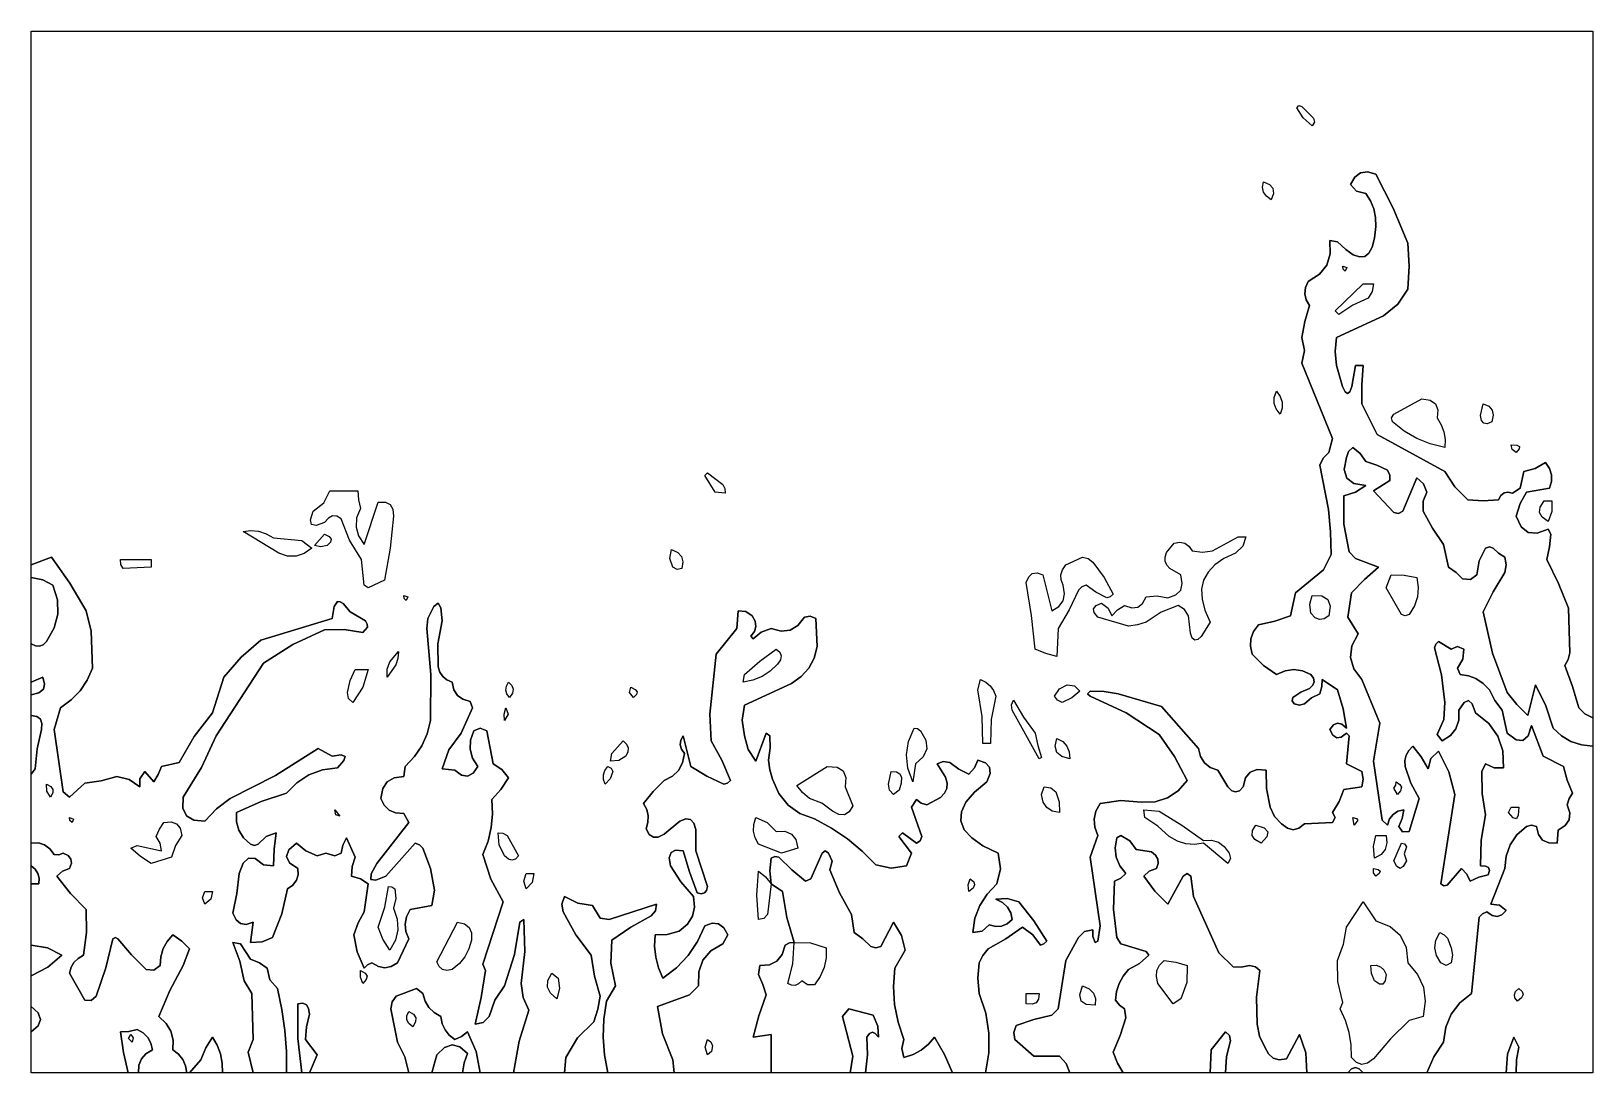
# Model space of a CAD drawing. Extents: x 0 to 162, y 0 to 108.
import ezdxf

# ---------------------------------------------------------------- set-up
doc = ezdxf.new("R2010")
doc.units = 0

msp = doc.modelspace()

# ---------------------------------------------------------------- linework, layer by layer
at = {"layer": 'Layer 1', "color": 7}
for points in [[(-0.132292, 108.082291), (161.792505, 108.082291), (161.792505, 36.909464), (160.985229, 37.318477), (160.337298, 37.967797), (159.689863, 40.174617), (158.882092, 42.333416), (159.238154, 42.955484), (159.411258, 43.656331), (159.278966, 48.286533), (158.243289, 50.845018), (157.030011, 53.313611), (157.321316, 54.635037), (157.426885, 55.95944), (157.162302, 56.488607), (156.032702, 56.052785), (155.104938, 56.128013), (154.379034, 56.714267), (153.855015, 57.811521), (154.250731, 59.132882), (154.913347, 60.32506), (157.294594, 60.721935), (157.501514, 61.431253), (157.504342, 62.108647), (157.303077, 62.754143), (156.897719, 63.367764), (155.830887, 62.768319), (154.648764, 62.441724), (154.251889, 60.721935), (153.45814, 60.192768), (153.000453, 60.3041), (152.605323, 60.230935), (152.2728, 59.973322), (152.002934, 59.531311), (150.415436, 59.398953), (148.827938, 59.531311), (147.499202, 60.861403), (146.446691, 62.441724), (139.435241, 66.278177), (137.847743, 69.453173), (137.831041, 71.437744), (137.980035, 73.421919), (137.186285, 73.421919), (136.825626, 71.244863), (136.611438, 70.7006), (136.374677, 70.519178), (136.115344, 70.7006), (135.83344, 71.244863), (135.201913, 73.421919), (135.069555, 74.877125), (135.201913, 76.332332), (140.096699, 78.581287), (141.562323, 79.782229), (142.610237, 81.359409), (142.742595, 83.740656), (142.610237, 86.121903), (141.094011, 89.755606), (139.30295, 93.265644), (138.438218, 93.494383), (137.708969, 93.394237), (137.115253, 92.965212), (136.657119, 92.207312), (137.306208, 91.513707), (138.244618, 91.281271), (138.737924, 90.500306), (139.078782, 89.666723), (139.26714, 88.780519), (139.30295, 87.841692), (139.165929, 86.635057), (138.926316, 85.716479), (138.584111, 85.085957), (138.139313, 84.743491), (137.591924, 84.689082), (136.941943, 84.92273), (136.18937, 85.444434), (135.334204, 86.254194), (134.540456, 86.386486), (134.566409, 85.016187), (134.200202, 83.853867), (133.441882, 82.899525), (132.2915, 82.153158), (132.016822, 81.512842), (131.947278, 80.880513), (132.082918, 80.256122), (132.423791, 79.639619), (131.939605, 78.013459), (131.630043, 76.332332), (131.894559, 75.009417), (131.630043, 73.686501), (134.805038, 65.881303), (134.408164, 64.426096), (133.822311, 63.84193), (133.482124, 63.103181), (134.376083, 58.503836), (134.599077, 56.181008), (134.672747, 53.842776), (133.878998, 52.255279), (130.968585, 49.874032), (130.439419, 47.492784), (128.813259, 46.950985), (127.132131, 46.566744), (126.614219, 45.856992), (126.331305, 45.113257), (126.28344, 44.33559), (126.470674, 43.52404), (127.64023, 42.353789), (128.984213, 41.407376), (129.891914, 41.790756), (130.789793, 41.91855), (131.677849, 41.790756), (132.556083, 41.407376), (132.81986, 41.033218), (132.88572, 40.665981), (132.753689, 40.305639), (132.423791, 39.952169), (131.517363, 39.562868), (130.704002, 39.026128), (130.614573, 38.67248), (130.836294, 38.364671), (131.36546, 38.232313), (131.894626, 38.364671), (132.620112, 38.992262), (133.482124, 39.423003), (133.702918, 40.182555), (133.746707, 40.878209), (135.334204, 39.819878), (135.913311, 37.848403), (136.260245, 35.851133), (135.761775, 36.245766), (135.30897, 36.355295), (134.901855, 36.17967), (134.540456, 35.718841), (134.853486, 35.107357), (135.244478, 34.837383), (135.713406, 34.908919), (136.260245, 35.321967), (136.524828, 35.057384), (136.260245, 32.14697), (137.847743, 31.353222), (137.980101, 30.559472), (137.847743, 29.765723), (135.995662, 29.501141), (135.494211, 28.260114), (134.805038, 27.119894), (135.069555, 26.590727), (134.805038, 26.061561), (131.894626, 25.92927), (131.315238, 25.469541), (130.725235, 25.316297), (130.124615, 25.469541), (129.513379, 25.92927), (128.795631, 26.702745), (128.322755, 27.649059), (127.969537, 29.583856), (127.925881, 31.485513), (126.98499, 31.555007), (126.274486, 31.291574), (125.794367, 30.695162), (125.544634, 29.765723), (125.147759, 29.368799), (124.750885, 29.236491), (124.35401, 29.368799), (123.957136, 29.765723), (122.898803, 31.485513), (122.113091, 31.779204), (121.520458, 32.251911), (121.120905, 32.903657), (120.914431, 33.734469), (117.077978, 38.100088), (112.580067, 39.423003), (111.122876, 39.631594), (109.669654, 39.687586), (109.405137, 39.423003), (109.669654, 39.15842), (113.395114, 37.428444), (116.813395, 35.189675), (118.419314, 32.904472), (119.723808, 30.427181), (118.795716, 29.351548), (117.692604, 28.618194), (116.414469, 28.227095), (114.961314, 28.178225), (112.843757, 28.348915), (110.727986, 28.045934), (110.279116, 27.243309), (110.085413, 26.424536), (110.14685, 25.589641), (110.463403, 24.738647), (109.669654, 22.489691), (110.727986, 15.34595), (110.463403, 13.758452), (110.198819, 13.62616), (109.943795, 14.263508), (109.934237, 14.949075), (109.093623, 14.771871), (108.47903, 14.155327), (107.156115, 11.774079), (106.362366, 6.747002), (105.700909, 6.085545), (103.817871, 5.656193), (101.996747, 5.027213), (101.750122, 4.320942), (101.864455, 3.572007), (103.848827, 1.852217), (106.494658, 1.852217), (107.189023, 1.089259), (107.55299, 0.132427), (98.821751, 0.132427), (99.17169, 2.194641), (99.178111, 4.249041), (98.840987, 6.295653), (98.160293, 8.334501), (98.027935, 9.921999), (98.160293, 11.509496), (98.548998, 12.287503), (99.086334, 12.964703), (100.929022, 14.017247), (102.658204, 15.213658), (103.717991, 14.41303), (104.510285, 13.361577), (104.885761, 13.486593), (105.171743, 13.758452), (103.83798, 15.887452), (102.26133, 17.859488), (101.065745, 18.180196), (99.880083, 18.124071), (100.574708, 17.779725), (101.092898, 17.312199), (101.434628, 16.721443), (101.599872, 16.007407), (101.068407, 15.550646), (100.494378, 15.310231), (99.877784, 15.286113), (99.218625, 15.478241), (98.489302, 14.799785), (97.498835, 14.684493), (97.732442, 16.143941), (98.22925, 17.468303), (98.989236, 18.657529), (100.012374, 19.711569), (100.380938, 21.282597), (100.144666, 22.886566), (98.561459, 23.655349), (97.388074, 24.469057), (96.624513, 25.327692), (96.270774, 26.231258), (96.326857, 27.179758), (96.792763, 28.173194), (97.668491, 29.21157), (98.954042, 30.294889), (99.288314, 31.140137), (99.245381, 31.796696), (98.825269, 32.26459), (98.028002, 32.543845), (97.673427, 31.741034), (97.101961, 31.088639), (96.059769, 31.601797), (95.117589, 32.279262), (94.437776, 32.404509), (93.794674, 32.14697), (94.690229, 30.762767), (94.847957, 30.152141), (94.812326, 29.595828), (94.583343, 29.093825), (94.161013, 28.646128), (92.736342, 27.913642), (92.163122, 28.09002), (91.67801, 28.442808), (91.148843, 27.649059), (92.207176, 24.606355), (92.052428, 24.187024), (91.67801, 23.944897), (90.222803, 25.00323), (89.825929, 24.606355), (91.148843, 22.886566), (90.619678, 21.56365), (89.022258, 21.344146), (87.444682, 21.695942), (86.028336, 23.100282), (84.497888, 24.362145), (82.85334, 25.481529), (81.09469, 26.458436), (79.584334, 27.008847), (78.353279, 27.87584), (77.401524, 29.05939), (76.72907, 30.559472), (76.444313, 31.533601), (76.332195, 32.543845), (76.479006, 33.802499), (76.464487, 35.057384), (76.067613, 35.321967), (75.009281, 32.411553), (74.2068, 33.623741), (73.818657, 35.057384), (73.585295, 36.668099), (73.818657, 38.232379), (78.713442, 40.481335), (79.723988, 41.194857), (80.501792, 42.07214), (81.046879, 43.113134), (81.359273, 44.317788), (81.226981, 47.228201), (80.653894, 47.470361), (80.036358, 47.360493), (79.366727, 46.502351), (78.57027, 46.017867), (77.646962, 45.907039), (76.596778, 46.169869), (75.574, 45.791317), (74.744698, 45.111537), (74.480114, 45.37612), (74.85347, 45.879862), (74.999987, 46.40052), (74.919641, 46.938144), (74.612406, 47.492784), (73.961995, 47.953523), (73.1572, 48.021951), (73.024908, 46.169869), (70.908244, 43.52404), (70.246786, 37.306339), (70.379078, 34.528217), (71.485167, 32.532567), (72.36345, 30.427181), (72.077469, 30.155322), (71.701993, 30.030306), (69.915826, 30.856831), (68.262414, 31.882387), (67.468665, 35.057384), (67.216311, 34.594723), (67.154208, 34.131839), (67.282407, 33.668707), (67.600957, 33.205303), (67.411354, 32.245412), (66.995359, 31.462428), (66.352997, 30.856351), (65.484293, 30.427181), (64.349661, 29.293311), (63.367629, 28.045934), (63.687613, 27.406528), (63.838355, 26.752388), (63.819879, 26.083563), (63.632212, 25.400104), (63.96022, 24.816839), (64.378269, 24.534256), (64.88631, 24.552306), (65.484293, 24.870938), (67.128353, 26.211981), (67.746059, 26.439747), (68.227555, 26.372347), (68.572849, 26.009784), (68.781948, 25.352062), (68.79158, 23.151149), (69.982203, 19.446986), (69.87931, 19.021384), (69.66864, 18.76929), (69.350168, 18.69068), (68.923872, 18.785529), (68.117191, 20.941153), (67.468665, 23.151149), (66.689456, 23.196591), (66.209217, 22.947155), (66.027973, 22.402842), (66.14575, 21.56365), (67.239735, 19.905112), (68.526997, 18.388655), (68.639618, 17.306824), (68.434591, 16.350902), (67.911966, 15.520889), (67.071791, 14.816784), (65.82028, 14.474877), (64.558252, 14.41991), (64.508891, 13.247149), (64.624728, 12.106561), (64.905765, 10.998169), (65.352001, 9.921999), (66.777376, 11.015987), (67.980104, 12.284625), (68.960186, 13.727938), (69.717621, 15.34595), (70.491675, 15.621583), (71.146567, 15.559105), (71.682298, 15.158538), (72.098867, 14.41991), (71.569702, 13.493869), (70.34598, 12.765604), (69.519183, 11.795246), (69.089261, 10.582795), (69.056163, 9.128249), (68.130122, 8.202209), (64.822835, 7.011585), (65.329644, 4.166392), (66.410333, 1.455343), (66.542625, 0.132427), (59.663467, 0.132427), (59.325718, 1.981507), (59.19112, 3.832621), (59.259622, 5.685719), (59.531175, 7.540751), (60.457216, 9.128249), (59.980966, 11.484097), (60.060341, 13.890743), (62.061151, 15.222224), (64.161378, 16.404282), (64.598601, 16.922203), (64.690544, 17.594905), (59.795758, 16.007407), (58.869718, 16.139699), (58.075969, 17.462614), (56.553393, 17.716283), (55.165556, 18.388655), (54.906033, 17.610582), (55.033264, 16.801157), (56.338849, 14.440778), (57.943677, 12.303246), (58.282178, 10.155725), (58.869718, 8.069918), (58.626797, 6.721999), (58.20826, 5.424087), (56.520386, 3.738396), (55.297847, 1.719926), (55.165556, 0.132427), (49.873896, 0.132427), (50.46762, 3.420698), (51.461393, 6.614711), (50.867272, 7.938684), (50.667645, 9.392832), (51.048082, 12.696846), (50.932228, 16.007407), (50.535353, 15.742824), (49.968219, 12.377494), (48.947855, 9.128249), (47.944953, 7.651479), (47.360357, 5.953254), (46.745764, 5.336709), (45.905151, 5.159504), (46.51518, 7.917584), (46.963483, 10.715747), (46.6989, 11.377205), (48.815564, 17.859488), (47.523671, 20.18137), (46.6989, 22.754274), (47.24048, 24.137328), (47.575364, 25.546451), (47.703525, 26.98162), (47.62494, 28.442808), (48.568476, 29.508053), (49.344729, 30.691764), (48.684132, 31.553412), (47.757232, 32.14697), (47.095774, 35.58655), (46.434317, 35.851066), (45.772859, 35.58655), (45.435268, 34.604785), (45.388883, 33.660154), (45.633705, 32.75268), (46.169733, 31.882387), (45.678452, 31.173123), (45.117818, 30.870556), (44.487829, 30.974686), (43.788487, 31.485513), (42.465572, 31.617805), (43.187089, 33.58865), (44.449944, 35.321967), (45.640568, 37.967797), (45.375985, 38.629254), (44.630662, 38.838109), (44.073509, 39.238456), (43.704572, 39.830295), (43.523904, 40.613626), (42.977961, 40.845302), (42.553413, 41.18711), (42.250308, 41.639051), (42.068697, 42.201125), (42.043892, 44.599239), (42.465572, 46.963619), (42.341743, 48.312153), (42.057948, 48.805745), (41.614164, 48.444419), (41.010365, 47.228201), (40.878073, 46.169869), (41.300943, 41.415511), (41.274948, 36.644881), (40.922482, 35.278046), (40.363989, 34.028685), (39.599517, 32.896799), (38.629118, 31.882387), (38.496827, 30.824056), (37.505484, 30.709702), (36.778161, 30.296775), (36.31486, 29.585249), (36.11558, 28.5751), (36.46592, 27.851697), (36.979575, 27.34598), (37.656544, 27.057948), (38.496827, 26.987602), (39.025993, 26.061561), (35.718705, 21.828233), (35.134254, 20.756614), (35.093793, 20.178955), (35.597299, 20.095207), (36.644745, 20.505319), (39.68745, 23.944897), (40.136117, 23.761178), (40.481199, 23.415731), (41.279512, 21.285706), (41.671823, 19.050112), (41.40724, 17.462614), (39.158284, 17.065739), (38.78597, 16.300958), (38.639801, 15.53893), (38.7198, 14.779631), (39.025993, 14.023035), (37.835369, 11.509496), (37.192577, 11.145612), (36.537358, 11.024317), (35.869687, 11.145612), (35.189539, 11.509496), (34.740872, 11.325777), (34.39579, 10.98033), (33.676819, 12.672339), (33.337458, 14.41991), (33.752622, 15.667088), (34.39579, 16.801157), (34.792665, 19.711569), (33.999048, 20.217584), (33.072875, 20.505319), (33.141534, 21.510006), (33.469749, 22.489691), (32.543709, 24.474063), (32.180602, 23.722979), (32.014543, 22.886566), (31.353086, 22.621983), (30.427045, 22.886499), (29.501005, 22.621983), (28.341966, 23.119134), (27.384341, 23.944897), (26.586643, 23.228436), (26.34279, 22.54866), (26.652784, 21.905545), (27.516632, 21.299067), (27.534735, 20.649028), (27.364398, 20.079604), (27.005594, 19.590746), (26.4583, 19.182403), (25.839335, 16.619553), (24.870802, 14.155327), (23.799664, 13.689826), (22.621847, 13.62616), (22.88643, 15.742824), (22.169154, 15.513625), (21.577283, 15.591582), (21.110819, 15.97667), (20.769766, 16.668865), (21.201509, 18.70202), (21.431223, 20.769902), (21.832949, 21.86062), (22.385782, 22.3785), (23.089721, 22.323591), (23.944762, 21.695942), (25.003094, 21.56365), (25.043796, 23.292965), (25.267677, 25.00323), (24.221472, 24.622627), (23.415596, 23.812606), (23.018721, 23.680248), (22.621847, 23.812606), (21.894937, 24.498699), (21.410096, 25.278627), (21.167329, 26.152367), (21.16664, 27.119894), (23.708403, 28.231341), (26.326009, 29.104266), (27.421688, 30.1989), (28.668825, 31.004733), (30.067468, 31.52179), (31.617669, 31.750096), (32.281879, 32.483074), (32.415122, 32.925837), (32.017346, 33.078385), (31.088503, 32.94072), (29.633296, 33.734469), (25.207739, 30.925986), (20.505183, 28.5751), (19.091056, 27.473575), (17.859352, 26.193853), (16.721156, 26.30676), (15.966933, 26.763335), (15.59668, 27.563554), (15.610397, 28.707391), (17.531948, 31.755586), (19.049976, 35.057384), (23.944762, 42.597999), (26.999296, 44.522477), (30.294754, 46.037578), (32.306312, 46.078026), (34.263499, 45.772995), (34.731546, 46.307585), (34.713777, 46.620421), (34.528081, 46.963619), (32.940584, 47.889659), (32.198275, 48.778207), (31.896951, 48.959011), (31.642176, 48.964164), (31.27226, 48.447503), (31.088503, 47.228201), (23.680179, 44.979246), (21.629664, 43.193278), (19.843725, 41.142792), (18.653102, 37.438631), (16.761257, 34.979001), (15.213522, 32.279262), (13.361442, 31.882387), (13.039418, 31.046768), (12.567692, 30.294889), (11.641652, 31.353222), (11.124111, 30.595985), (11.112486, 29.765723), (10.039179, 30.531923), (8.731239, 30.824056), (7.10622, 30.372578), (5.423952, 30.162598), (3.836454, 28.707391), (3.174996, 29.236558), (2.248956, 35.718841), (2.910413, 37.967797), (4.022351, 38.780145), (4.944213, 39.73445), (5.675997, 40.830688), (6.217701, 42.068833), (6.085409, 45.905287), (5.556243, 48.021951), (3.86139, 50.888575), (1.984373, 53.578193), (-0.132292, 52.784444), (-0.132292, 108.082291), (-0.132292, 108.082291)], [(131.100876, 100.144801), (131.311881, 100.381276), (131.630043, 100.277093), (132.820666, 99.08647), (132.936289, 98.662806), (132.688375, 98.292721), (131.751949, 99.114284), (131.100876, 100.144801), (131.100876, 100.144801)], [(161.792505, 36.909464), (161.792505, 33.999051), (160.611063, 34.118515), (159.533726, 34.467), (158.56052, 35.044531), (157.691468, 35.851133), (156.916934, 38.177677), (155.839387, 40.349043), (155.045638, 37.174048), (153.913587, 38.305735), (152.928974, 39.555295), (151.391317, 43.638935), (150.415436, 47.889659), (151.456966, 49.988497), (152.664391, 51.990696), (152.796749, 52.784444), (152.664391, 53.578193), (152.015303, 53.96928), (151.473768, 54.504234), (151.076893, 54.636592), (150.680019, 54.504234), (149.997924, 53.199509), (149.753978, 51.726112), (149.0993, 51.264746), (148.298772, 51.329238), (147.628814, 51.999559), (146.843565, 52.519861), (146.314399, 54.901108), (145.171136, 56.572479), (144.197735, 58.340688), (144.189202, 59.366608), (144.59461, 60.32506), (144.234016, 61.179961), (143.536278, 61.780267), (142.081071, 58.340688), (141.641367, 58.105771), (141.155031, 58.208396), (139.038366, 60.457352), (140.758156, 61.515684), (140.754551, 62.059633), (140.493573, 62.574016), (139.410668, 63.11016), (138.244618, 63.500056), (137.687439, 64.321818), (136.921703, 64.955263), (136.46447, 64.515889), (136.260245, 63.896931), (136.022468, 62.650153), (136.273937, 61.749476), (137.014654, 61.194922), (138.244618, 60.986517), (137.180365, 60.324002), (135.995662, 59.928185), (135.975587, 56.993563), (136.524828, 54.10736), (137.186285, 53.445902), (139.567532, 52.519861), (138.113186, 51.263919), (136.789411, 49.874032), (136.392537, 47.360493), (137.450869, 45.640704), (136.815919, 44.373731), (136.670415, 43.157658), (137.014356, 41.992484), (137.847743, 40.878209), (139.699824, 36.380298), (139.038366, 32.411553), (139.964407, 26.326144), (140.493573, 25.796978), (140.718646, 26.436145), (141.080319, 26.913783), (141.578566, 27.229894), (142.213363, 27.384477), (142.036588, 26.500769), (141.684197, 25.664687), (142.059772, 25.098281), (142.742529, 25.135521), (143.80086, 28.5751), (142.924529, 30.139149), (142.345654, 31.882387), (142.31564, 32.486029), (142.437927, 33.040037), (142.712515, 33.544386), (143.139403, 33.999051), (144.010939, 32.862403), (144.726901, 31.617805), (145.00296, 32.687811), (145.785233, 33.469886), (146.855074, 31.312112), (147.505022, 28.971975), (146.049816, 19.711569), (146.357625, 19.489849), (146.711274, 19.579278), (148.16648, 21.299067), (148.718301, 20.707063), (149.092521, 19.976152), (149.985521, 20.397865), (150.944602, 20.63761), (151.072693, 21.091047), (150.983098, 21.3965), (150.675818, 21.554018), (150.150853, 21.56365), (150.223944, 24.23627), (150.680019, 26.855311), (150.318267, 29.09355), (150.283144, 31.353222), (150.680019, 32.14697), (151.566074, 31.726879), (152.5321, 31.750096), (152.453919, 33.494058), (151.942774, 35.023484), (150.998688, 36.33835), (149.621687, 37.438631), (149.302107, 38.369107), (148.908933, 38.723346), (148.442188, 38.501374), (147.901897, 37.703214), (147.89534, 36.664047), (147.606556, 35.788492), (147.035495, 35.076549), (146.182108, 34.528217), (145.652941, 35.189675), (146.339931, 36.763646), (146.446691, 38.496962), (146.123304, 41.378338), (145.388359, 44.185497), (145.513374, 44.560973), (145.785233, 44.846955), (147.108148, 44.053205), (147.769606, 44.317722), (148.431063, 44.053205), (148.30532, 43.004663), (147.769606, 42.068833), (148.034188, 41.407376), (148.891243, 41.284344), (149.684029, 40.978751), (150.412571, 40.490595), (151.076893, 39.819878), (151.653618, 38.712829), (152.399808, 37.703214), (152.928974, 35.321967), (153.834241, 34.646784), (154.554936, 34.554014), (155.091035, 35.043658), (155.442513, 36.115715), (156.633136, 32.94072), (158.7498, 31.882387), (159.134735, 30.462966), (159.675841, 29.104266), (159.330593, 28.546062), (159.146675, 27.913642), (159.40523, 27.067254), (159.337108, 26.344169), (158.942259, 25.744364), (158.220634, 25.267813), (158.088343, 23.944897), (157.226521, 23.963212), (156.586503, 24.255915), (156.168239, 24.823057), (155.971678, 25.664687), (155.442513, 25.797045), (154.913347, 25.664687), (153.932517, 24.777772), (153.230764, 23.75453), (152.808064, 22.594962), (152.664391, 21.299067), (151.209185, 17.594905), (152.106518, 17.503393), (152.796683, 16.933448), (152.348512, 16.496729), (151.868393, 16.32914), (151.356326, 16.430633), (150.81231, 16.801157), (150.363643, 16.617437), (150.018561, 16.271991), (149.224812, 8.334501), (147.99902, 7.371728), (147.105337, 6.212975), (146.543788, 4.858215), (146.314399, 3.307423), (145.323536, 1.788386), (144.59461, 0.132427), (137.980035, 0.132427), (137.58316, 0.529352), (137.186285, 0.66166), (136.789411, 0.529352), (136.392537, 0.132427), (132.159209, 0.132427), (132.035979, 2.184467), (131.36546, 4.101173), (130.042545, 1.587634), (129.279301, 1.488663), (128.650077, 1.65411), (128.154848, 2.083975), (127.793589, 2.778257), (127.247887, 3.918478), (126.99984, 5.159504), (126.922681, 7.965606), (127.264423, 10.715747), (126.810167, 11.124694), (126.206091, 11.244913), (125.348776, 11.062583), (124.486302, 11.112622), (123.031095, 12.567829), (120.385265, 18.388655), (120.120682, 20.505319), (119.723808, 20.769835), (119.326933, 20.505319), (117.739435, 17.594905), (116.377196, 18.957243), (115.225897, 20.505319), (115.808277, 21.010738), (116.548811, 21.299067), (116.730076, 21.812569), (116.702336, 22.270385), (116.465542, 22.672489), (116.019646, 23.018857), (114.432147, 23.28344), (113.788219, 24.174456), (112.84465, 24.738647), (112.447775, 24.474063), (112.281977, 23.430387), (112.381067, 22.465118), (112.745022, 21.578281), (113.373816, 20.769902), (112.846965, 20.28373), (112.183192, 19.976152), (112.101072, 17.056115), (112.447775, 14.155327), (112.84465, 13.493869), (115.49048, 12.70012), (115.755063, 12.303246), (114.783249, 11.466006), (113.638399, 10.848039), (113.08005, 10.152368), (112.673431, 9.391311), (112.418568, 8.56487), (112.315483, 7.673043), (112.712325, 7.143844), (113.241524, 6.747002), (113.373816, 5.820962), (112.798182, 4.007444), (112.050901, 2.249091), (112.497616, 1.143333), (113.109233, 0.132427), (107.55299, 0.132427), (107.189023, 1.089259), (106.494658, 1.852217), (103.848827, 1.852217), (101.864455, 3.572007), (101.750122, 4.320942), (101.996747, 5.027213), (103.817871, 5.656193), (105.700909, 6.085545), (106.362366, 6.747002), (107.156115, 11.774079), (108.47903, 14.155327), (109.093623, 14.771871), (109.934237, 14.949075), (109.943795, 14.263508), (110.198819, 13.62616), (110.463403, 13.758452), (110.727986, 15.34595), (109.669654, 22.489691), (110.463403, 24.738647), (110.14685, 25.589641), (110.085413, 26.424536), (110.279116, 27.243309), (110.727986, 28.045934), (112.843757, 28.348915), (114.961314, 28.178225), (116.414469, 28.227095), (117.692604, 28.618194), (118.795716, 29.351548), (119.723808, 30.427181), (118.419314, 32.904472), (116.813395, 35.189675), (113.395114, 37.428444), (109.669654, 39.15842), (109.405137, 39.423003), (109.669654, 39.687586), (111.122876, 39.631594), (112.580067, 39.423003), (117.077978, 38.100088), (120.914431, 33.734469), (121.120905, 32.903657), (121.520458, 32.251911), (122.113091, 31.779204), (122.898803, 31.485513), (123.957136, 29.765723), (124.35401, 29.368799), (124.750885, 29.236491), (125.147759, 29.368799), (125.544634, 29.765723), (125.794367, 30.695162), (126.274486, 31.291574), (126.98499, 31.555007), (127.925881, 31.485513), (127.969537, 29.583856), (128.322755, 27.649059), (128.795631, 26.702745), (129.513379, 25.92927), (130.124615, 25.469541), (130.725235, 25.316297), (131.315238, 25.469541), (131.894626, 25.92927), (134.805038, 26.061561), (135.069555, 26.590727), (134.805038, 27.119894), (135.494211, 28.260114), (135.995662, 29.501141), (137.847743, 29.765723), (137.980101, 30.559472), (137.847743, 31.353222), (136.260245, 32.14697), (136.524828, 35.057384), (136.260245, 35.321967), (135.713406, 34.908919), (135.244478, 34.837383), (134.853486, 35.107357), (134.540456, 35.718841), (134.901855, 36.17967), (135.30897, 36.355295), (135.761775, 36.245766), (136.260245, 35.851133), (135.913311, 37.848403), (135.334204, 39.819878), (133.746707, 40.878209), (133.702918, 40.182555), (133.482124, 39.423003), (132.620112, 38.992262), (131.894626, 38.364671), (131.36546, 38.232313), (130.836294, 38.364671), (130.614573, 38.67248), (130.704002, 39.026128), (131.517363, 39.562868), (132.423791, 39.952169), (132.753689, 40.305639), (132.88572, 40.665981), (132.81986, 41.033218), (132.556083, 41.407376), (131.677849, 41.790756), (130.789793, 41.91855), (129.891914, 41.790756), (128.984213, 41.407376), (127.64023, 42.353789), (126.470674, 43.52404), (126.28344, 44.33559), (126.331305, 45.113257), (126.614219, 45.856992), (127.132131, 46.566744), (128.813259, 46.950985), (130.439419, 47.492784), (130.968585, 49.874032), (133.878998, 52.255279), (134.672747, 53.842776), (134.599077, 56.181008), (134.376083, 58.503836), (133.482124, 63.103181), (133.822311, 63.84193), (134.408164, 64.426096), (134.805038, 65.881303), (131.630043, 73.686501), (131.894559, 75.009417), (131.630043, 76.332332), (131.939605, 78.013459), (132.423791, 79.639619), (132.082918, 80.256122), (131.947278, 80.880513), (132.016822, 81.512842), (132.2915, 82.153158), (133.441882, 82.899525), (134.200202, 83.853867), (134.566409, 85.016187), (134.540456, 86.386486), (135.334204, 86.254194), (136.18937, 85.444434), (136.941943, 84.92273), (137.591924, 84.689082), (138.139313, 84.743491), (138.584111, 85.085957), (138.926316, 85.716479), (139.165929, 86.635057), (139.30295, 87.841692), (139.26714, 88.780519), (139.078782, 89.666723), (138.737924, 90.500306), (138.244618, 91.281271), (137.306208, 91.513707), (136.657119, 92.207312), (137.115253, 92.965212), (137.708969, 93.394237), (138.438218, 93.494383), (139.30295, 93.265644), (141.094011, 89.755606), (142.610237, 86.121903), (142.742595, 83.740656), (142.610237, 81.359409), (141.562323, 79.782229), (140.096699, 78.581287), (135.201913, 76.332332), (135.069555, 74.877125), (135.201913, 73.421919), (135.83344, 71.244863), (136.115344, 70.7006), (136.374677, 70.519178), (136.611438, 70.7006), (136.825626, 71.244863), (137.186285, 73.421919), (137.980035, 73.421919), (137.831041, 71.437744), (137.847743, 69.453173), (139.435241, 66.278177), (146.446691, 62.441724), (147.499202, 60.861403), (148.827938, 59.531311), (150.415436, 59.398953), (152.002934, 59.531311), (152.2728, 59.973322), (152.605323, 60.230935), (153.000453, 60.3041), (153.45814, 60.192768), (154.251889, 60.721935), (154.648764, 62.441724), (155.830887, 62.768319), (156.897719, 63.367764), (157.303077, 62.754143), (157.504342, 62.108647), (157.501514, 61.431253), (157.294594, 60.721935), (154.913347, 60.32506), (154.250731, 59.132882), (153.855015, 57.811521), (154.379034, 56.714267), (155.104938, 56.128013), (156.032702, 56.052785), (157.162302, 56.488607), (157.426885, 55.95944), (157.321316, 54.635037), (157.030011, 53.313611), (158.243289, 50.845018), (159.278966, 48.286533), (159.411258, 43.656331), (159.238154, 42.955484), (158.882092, 42.333416), (159.689863, 40.174617), (160.337298, 37.967797), (160.985229, 37.318477), (161.792505, 36.909464), (161.792505, 36.909464)], [(127.661298, 92.471895), (128.278983, 92.202327), (128.61717, 91.803793), (128.675858, 91.276289), (128.455047, 90.619814), (127.957465, 90.983504), (127.659313, 91.413417), (127.560591, 91.909549), (127.661298, 92.471895), (127.661298, 92.471895)], [(135.863371, 83.740656), (136.294012, 83.580689), (136.127954, 83.211489), (135.903488, 83.43445), (135.863371, 83.740656), (135.863371, 83.740656)], [(137.980035, 81.888575), (139.038366, 81.888575), (138.911598, 81.11156), (138.509201, 80.433368), (136.914129, 79.703847), (135.466496, 78.713578), (135.069622, 79.110453), (137.980035, 81.888575), (137.980035, 81.888575)], [(128.984213, 70.776089), (129.387338, 70.21724), (129.587859, 69.634082), (129.585775, 69.026616), (129.381087, 68.394841), (128.960549, 68.933301), (128.754224, 69.509662), (128.762112, 70.123924), (128.984213, 70.776089), (128.984213, 70.776089)], [(144.065444, 69.982339), (144.943628, 69.849833), (145.500939, 69.474935), (145.737377, 68.857647), (145.652941, 67.997967), (146.076555, 67.30254), (146.350052, 66.563629), (146.47343, 65.781212), (146.446691, 64.955263), (144.947853, 65.316026), (143.544215, 65.877235), (142.235827, 66.638916), (141.022739, 67.601092), (140.907116, 68.024756), (141.155031, 68.394841), (144.065444, 69.982339), (144.065444, 69.982339)], [(150.415436, 69.453173), (151.015506, 69.206127), (151.369886, 68.815065), (151.478551, 68.280037), (151.341476, 67.601092), (150.850344, 67.401618), (150.488196, 67.445352), (150.255032, 67.732322), (150.150853, 68.26255), (150.415436, 69.453173), (150.415436, 69.453173)], [(161.792505, 33.999051), (161.792505, 0.132427), (153.855015, 0.132427), (153.871419, 1.470325), (154.119597, 2.778257), (153.590431, 3.83659), (152.941939, 2.050588), (152.796683, 0.132427), (144.59461, 0.132427), (145.323536, 1.788386), (146.314399, 3.307423), (146.543788, 4.858215), (147.105337, 6.212975), (147.99902, 7.371728), (149.224812, 8.334501), (150.018561, 16.271991), (150.363643, 16.617437), (150.81231, 16.801157), (151.356326, 16.430633), (151.868393, 16.32914), (152.348512, 16.496729), (152.796683, 16.933448), (152.106518, 17.503393), (151.209185, 17.594905), (152.664391, 21.299067), (152.808064, 22.594962), (153.230764, 23.75453), (153.932517, 24.777772), (154.913347, 25.664687), (155.442513, 25.797045), (155.971678, 25.664687), (156.168239, 24.823057), (156.586503, 24.255915), (157.226521, 23.963212), (158.088343, 23.944897), (158.220634, 25.267813), (158.942259, 25.744364), (159.337108, 26.344169), (159.40523, 27.067254), (159.146675, 27.913642), (159.330593, 28.546062), (159.675841, 29.104266), (159.134735, 30.462966), (158.7498, 31.882387), (156.633136, 32.94072), (155.442513, 36.115715), (155.091035, 35.043658), (154.554936, 34.554014), (153.834241, 34.646784), (152.928974, 35.321967), (152.399808, 37.703214), (151.653618, 38.712829), (151.076893, 39.819878), (150.412571, 40.490595), (149.684029, 40.978751), (148.891243, 41.284344), (148.034188, 41.407376), (147.769606, 42.068833), (148.30532, 43.004663), (148.431063, 44.053205), (147.769606, 44.317722), (147.108148, 44.053205), (145.785233, 44.846955), (145.513374, 44.560973), (145.388359, 44.185497), (146.123304, 41.378338), (146.446691, 38.496962), (146.339931, 36.763646), (145.652941, 35.189675), (146.182108, 34.528217), (147.035495, 35.076549), (147.606556, 35.788492), (147.89534, 36.664047), (147.901897, 37.703214), (148.442188, 38.501374), (148.908933, 38.723346), (149.302107, 38.369107), (149.621687, 37.438631), (150.998688, 36.33835), (151.942774, 35.023484), (152.453919, 33.494058), (152.5321, 31.750096), (151.566074, 31.726879), (150.680019, 32.14697), (150.283144, 31.353222), (150.318267, 29.09355), (150.680019, 26.855311), (150.223944, 24.23627), (150.150853, 21.56365), (150.675818, 21.554018), (150.983098, 21.3965), (151.072693, 21.091047), (150.944602, 20.63761), (149.985521, 20.397865), (149.092521, 19.976152), (148.718301, 20.707063), (148.16648, 21.299067), (146.711274, 19.579278), (146.357625, 19.489849), (146.049816, 19.711569), (147.505022, 28.971975), (146.855074, 31.312112), (145.785233, 33.469886), (145.00296, 32.687811), (144.726901, 31.617805), (144.010939, 32.862403), (143.139403, 33.999051), (142.712515, 33.544386), (142.437927, 33.040037), (142.31564, 32.486029), (142.345654, 31.882387), (142.924529, 30.139149), (143.80086, 28.5751), (142.742529, 25.135521), (142.059772, 25.098281), (141.684197, 25.664687), (142.036588, 26.500769), (142.213363, 27.384477), (141.578566, 27.229894), (141.080319, 26.913783), (140.718646, 26.436145), (140.493573, 25.796978), (139.964407, 26.326144), (139.038366, 32.411553), (139.699824, 36.380298), (137.847743, 40.878209), (137.014356, 41.992484), (136.670415, 43.157658), (136.815919, 44.373731), (137.450869, 45.640704), (136.392537, 47.360493), (136.789411, 49.874032), (138.113186, 51.263919), (139.567532, 52.519861), (137.186285, 53.445902), (136.524828, 54.10736), (135.975587, 56.993563), (135.995662, 59.928185), (137.180365, 60.324002), (138.244618, 60.986517), (137.014654, 61.194922), (136.273937, 61.749476), (136.022468, 62.650153), (136.260245, 63.896931), (136.46447, 64.515889), (136.921703, 64.955263), (137.687439, 64.321818), (138.244618, 63.500056), (139.410668, 63.11016), (140.493573, 62.574016), (140.754551, 62.059633), (140.758156, 61.515684), (139.038366, 60.457352), (141.155031, 58.208396), (141.641367, 58.105771), (142.081071, 58.340688), (143.536278, 61.780267), (144.234016, 61.179961), (144.59461, 60.32506), (144.189202, 59.366608), (144.197735, 58.340688), (145.171136, 56.572479), (146.314399, 54.901108), (146.843565, 52.519861), (147.628814, 51.999559), (148.298772, 51.329238), (149.0993, 51.264746), (149.753978, 51.726112), (149.997924, 53.199509), (150.680019, 54.504234), (151.076893, 54.636592), (151.473768, 54.504234), (152.015303, 53.96928), (152.664391, 53.578193), (152.796749, 52.784444), (152.664391, 51.990696), (151.456966, 49.988497), (150.415436, 47.889659), (151.391317, 43.638935), (152.928974, 39.555295), (153.913587, 38.305735), (155.045638, 37.174048), (155.839387, 40.349043), (156.916934, 38.177677), (157.691468, 35.851133), (158.56052, 35.044531), (159.533726, 34.467), (160.611063, 34.118515), (161.792505, 33.999051), (161.792505, 33.999051)], [(153.325849, 65.219845), (153.903793, 65.181249), (154.184652, 65.036093), (154.168401, 64.784375), (153.855015, 64.426096), (153.441207, 64.724745), (153.325849, 65.219845), (153.325849, 65.219845)], [(69.717621, 62.044849), (69.982203, 62.309432), (71.569702, 61.118809), (71.801906, 60.686646), (71.834285, 60.192768), (70.775953, 60.32506), (69.717621, 62.044849), (69.717621, 62.044849)], [(30.82392, 60.457352), (33.734333, 60.457352), (33.789233, 59.521191), (33.998916, 58.605271), (33.613402, 57.631878), (33.551043, 56.690086), (33.811839, 55.779847), (34.39579, 54.901108), (35.850997, 59.266728), (36.587496, 59.278295), (37.097579, 59.039583), (37.381245, 58.550642), (37.438495, 57.811521), (37.075784, 54.494014), (36.512454, 51.196947), (34.792665, 50.403197), (34.39579, 50.66778), (34.131207, 53.313611), (32.863623, 55.319547), (32.014543, 57.546939), (31.561168, 57.819194), (31.123394, 57.843801), (30.701248, 57.620757), (30.294754, 57.150064), (29.409823, 56.844371), (28.916408, 56.940911), (28.814511, 57.439683), (29.10413, 58.340688), (30.199074, 59.207428), (30.82392, 60.457352), (30.82392, 60.457352)], [(156.765428, 59.39902), (157.559177, 59.39902), (157.534372, 58.295047), (157.162302, 57.282356), (156.542037, 57.712911), (156.269136, 58.209223), (156.3436, 58.771267), (156.765428, 59.39902), (156.765428, 59.39902)], [(21.828098, 56.224024), (22.645049, 56.335988), (23.446532, 56.263083), (24.232547, 56.005284), (25.003094, 55.562566), (27.913507, 55.297983), (28.971839, 54.504234), (28.175555, 53.937191), (27.336881, 53.660016), (26.455791, 53.672658), (25.53226, 53.975068), (21.828098, 56.224024), (21.828098, 56.224024)], [(30.294754, 55.95944), (30.755864, 55.721762), (30.953697, 55.444099), (30.888205, 55.126451), (30.559337, 54.768817), (29.897879, 54.636459), (29.236422, 54.768817), (30.294754, 55.95944), (30.294754, 55.95944)], [(125.015467, 55.694857), (125.809217, 55.694857), (125.496248, 54.716694), (124.750885, 53.975068), (123.549768, 53.42407), (122.59734, 52.775366), (121.893597, 52.028957), (121.438537, 51.184842), (121.232155, 50.243021), (121.27445, 49.203495), (121.565417, 48.066264), (122.105055, 46.831327), (121.192388, 45.351671), (120.823669, 45.023114), (120.513356, 44.968729), (120.261446, 45.188509), (120.067935, 45.68245), (119.856099, 47.492784), (119.456612, 48.156789), (118.797767, 48.551116), (117.04421, 47.872891), (115.49048, 46.831327), (114.582199, 46.552324), (113.638399, 46.434452), (110.463403, 47.360493), (110.089795, 47.825584), (110.031405, 48.223133), (110.288232, 48.553163), (110.860277, 48.8157), (111.526861, 48.282532), (111.918609, 47.492784), (112.525, 48.100135), (113.241524, 48.551116), (113.99141, 48.321285), (114.616231, 48.398981), (115.115937, 48.784255), (115.49048, 49.477157), (116.624185, 49.579782), (117.739435, 49.344865), (118.569692, 49.658595), (119.066947, 50.160046), (119.231175, 50.849218), (119.06235, 51.726112), (117.933684, 52.385379), (117.610185, 52.756885), (117.447236, 53.156316), (117.444836, 53.583676), (117.60298, 54.038973), (118.400893, 55.0334), (118.977444, 55.121754), (119.478341, 55.018914), (119.903534, 54.72488), (120.252974, 54.239651), (121.311306, 54.107293), (122.369638, 54.239651), (125.015467, 55.694857), (125.015467, 55.694857)], [(49.873896, 0.132427), (46.434317, 0.132427), (45.998681, 2.324895), (45.111401, 4.365755), (44.497172, 3.882561), (43.788487, 3.572007), (43.220555, 4.026676), (42.788727, 4.575107), (42.492977, 5.217299), (42.33328, 5.953254), (41.647824, 6.374288), (41.110675, 6.911507), (40.721808, 7.564911), (40.481199, 8.334501), (39.819741, 8.863666), (37.703077, 8.069918), (37.293735, 7.470869), (37.173912, 6.747002), (37.835369, 3.307423), (38.600146, 1.778861), (39.025993, 0.132427), (28.707256, 0.132427), (29.501005, 1.984509), (28.310381, 3.572007), (28.398884, 4.901271), (28.707256, 6.217837), (28.63433, 6.806505), (28.411584, 7.1791), (28.039018, 7.335646), (27.516632, 7.276168), (27.507901, 3.693384), (27.913507, 0.132427), (26.326009, 0.132427), (26.326519, 2.330567), (26.172352, 4.518486), (25.863503, 6.696186), (25.399968, 8.863666), (24.609024, 9.77575), (24.341636, 10.98033), (23.528285, 11.51707), (22.621847, 11.906371), (21.563515, 13.493869), (20.769766, 13.62616), (21.499459, 11.710447), (21.960389, 9.657415), (22.754138, 8.334501), (22.88643, 3.572007), (22.357264, 2.249091), (22.88643, 0.132427), (19.711434, 0.132427), (19.674921, 1.140646), (19.486363, 2.094046), (19.145757, 2.992677), (18.653102, 3.83659), (17.966687, 2.711252), (17.462478, 1.455343), (16.271854, 0.132427), (16.007272, 0.132427), (15.863042, 0.856773), (15.572433, 1.495096), (15.135441, 2.047397), (14.552065, 2.513674), (14.585205, 3.51787), (14.353714, 4.425849), (13.857597, 5.237635), (13.096858, 5.953254), (14.235518, 8.657523), (15.610397, 11.244913), (16.271854, 12.964703), (15.475162, 13.760966), (14.552065, 14.41991), (13.963653, 13.749241), (13.547033, 12.996519), (13.302201, 12.161743), (13.22915, 11.244913), (12.584007, 10.776006), (11.773944, 10.848039), (10.256834, 12.365687), (8.86353, 14.023035), (8.598948, 14.155393), (8.334364, 14.023035), (7.598682, 11.020878), (6.614575, 8.069918), (6.09205, 7.631173), (5.423952, 7.673043), (3.836454, 10.451165), (3.999275, 11.061648), (4.296087, 11.573856), (4.726884, 11.987739), (5.29166, 12.303246), (5.582245, 14.678738), (5.556243, 17.065739), (3.94353, 18.70288), (2.513539, 20.505319), (3.095919, 21.010738), (3.836454, 21.299067), (4.031449, 21.840007), (3.986201, 22.284904), (3.700715, 22.633756), (3.174996, 22.886566), (2.712945, 22.717232), (2.248956, 22.754274), (1.799248, 23.354646), (1.252471, 23.753207), (0.608625, 23.949958), (-0.132292, 23.944897), (-0.132292, 31.088639), (0.264583, 31.617805), (0.49464, 33.691242), (0.926041, 35.718841), (0.976421, 36.344667), (0.816826, 36.795793), (0.447255, 37.072245), (-0.132292, 37.174048), (-0.132292, 39.290712), (0.662543, 39.497537), (1.125926, 39.875142), (1.257855, 40.423553), (1.058332, 41.142792), (-0.132292, 40.613626), (-0.132292, 44.582372), (0.305255, 44.369849), (0.715686, 44.343089), (1.099004, 44.502116), (1.455207, 44.846955), (2.250423, 46.238289), (2.625742, 47.672238), (2.581157, 49.148752), (2.116664, 50.66778), (1.059748, 51.230549), (-0.132292, 51.461529), (-0.132292, 52.784444), (1.984373, 53.578193), (3.86139, 50.888575), (5.556243, 48.021951), (6.085409, 45.905287), (6.217701, 42.068833), (5.675997, 40.830688), (4.944213, 39.73445), (4.022351, 38.780145), (2.910413, 37.967797), (2.248956, 35.718841), (3.174996, 29.236558), (3.836454, 28.707391), (5.423952, 30.162598), (7.10622, 30.372578), (8.731239, 30.824056), (10.039179, 30.531923), (11.112486, 29.765723), (11.124111, 30.595985), (11.641652, 31.353222), (12.567692, 30.294889), (13.039418, 31.046768), (13.361442, 31.882387), (15.213522, 32.279262), (16.761257, 34.979001), (18.653102, 37.438631), (19.843725, 41.142792), (21.629664, 43.193278), (23.680179, 44.979246), (31.088503, 47.228201), (31.27226, 48.447503), (31.642176, 48.964164), (31.896951, 48.959011), (32.198275, 48.778207), (32.940584, 47.889659), (34.528081, 46.963619), (34.713777, 46.620421), (34.731546, 46.307585), (34.263499, 45.772995), (32.306312, 46.078026), (30.294754, 46.037578), (26.999296, 44.522477), (23.944762, 42.597999), (19.049976, 35.057384), (17.531948, 31.755586), (15.610397, 28.707391), (15.59668, 27.563554), (15.966933, 26.763335), (16.721156, 26.30676), (17.859352, 26.193853), (19.091056, 27.473575), (20.505183, 28.5751), (25.207739, 30.925986), (29.633296, 33.734469), (31.088503, 32.94072), (32.017346, 33.078385), (32.415122, 32.925837), (32.281879, 32.483074), (31.617669, 31.750096), (30.067468, 31.52179), (28.668825, 31.004733), (27.421688, 30.1989), (26.326009, 29.104266), (23.708403, 28.231341), (21.16664, 27.119894), (21.167329, 26.152367), (21.410096, 25.278627), (21.894937, 24.498699), (22.621847, 23.812606), (23.018721, 23.680248), (23.415596, 23.812606), (24.221472, 24.622627), (25.267677, 25.00323), (25.043796, 23.292965), (25.003094, 21.56365), (23.944762, 21.695942), (23.089721, 22.323591), (22.385782, 22.3785), (21.832949, 21.86062), (21.431223, 20.769902), (21.201509, 18.70202), (20.769766, 16.668865), (21.110819, 15.97667), (21.577283, 15.591582), (22.169154, 15.513625), (22.88643, 15.742824), (22.621847, 13.62616), (23.799664, 13.689826), (24.870802, 14.155327), (25.839335, 16.619553), (26.4583, 19.182403), (27.005594, 19.590746), (27.364398, 20.079604), (27.534735, 20.649028), (27.516632, 21.299067), (26.652784, 21.905545), (26.34279, 22.54866), (26.586643, 23.228436), (27.384341, 23.944897), (28.341966, 23.119134), (29.501005, 22.621983), (30.427045, 22.886499), (31.353086, 22.621983), (32.014543, 22.886566), (32.180602, 23.722979), (32.543709, 24.474063), (33.469749, 22.489691), (33.141534, 21.510006), (33.072875, 20.505319), (33.999048, 20.217584), (34.792665, 19.711569), (34.39579, 16.801157), (33.752622, 15.667088), (33.337458, 14.41991), (33.676819, 12.672339), (34.39579, 10.98033), (34.740872, 11.325777), (35.189539, 11.509496), (35.869687, 11.145612), (36.537358, 11.024317), (37.192577, 11.145612), (37.835369, 11.509496), (39.025993, 14.023035), (38.7198, 14.779631), (38.639801, 15.53893), (38.78597, 16.300958), (39.158284, 17.065739), (41.40724, 17.462614), (41.671823, 19.050112), (41.279512, 21.285706), (40.481199, 23.415731), (40.136117, 23.761178), (39.68745, 23.944897), (36.644745, 20.505319), (35.597299, 20.095207), (35.093793, 20.178955), (35.134254, 20.756614), (35.718705, 21.828233), (39.025993, 26.061561), (38.496827, 26.987602), (37.656544, 27.057948), (36.979575, 27.34598), (36.46592, 27.851697), (36.11558, 28.5751), (36.31486, 29.585249), (36.778161, 30.296775), (37.505484, 30.709702), (38.496827, 30.824056), (38.629118, 31.882387), (39.599517, 32.896799), (40.363989, 34.028685), (40.922482, 35.278046), (41.274948, 36.644881), (41.300943, 41.415511), (40.878073, 46.169869), (41.010365, 47.228201), (41.614164, 48.444419), (42.057948, 48.805745), (42.341743, 48.312153), (42.465572, 46.963619), (42.043892, 44.599239), (42.068697, 42.201125), (42.250308, 41.639051), (42.553413, 41.18711), (42.977961, 40.845302), (43.523904, 40.613626), (43.704572, 39.830295), (44.073509, 39.238456), (44.630662, 38.838109), (45.375985, 38.629254), (45.640568, 37.967797), (44.449944, 35.321967), (43.187089, 33.58865), (42.465572, 31.617805), (43.788487, 31.485513), (44.487829, 30.974686), (45.117818, 30.870556), (45.678452, 31.173123), (46.169733, 31.882387), (45.633705, 32.75268), (45.388883, 33.660154), (45.435268, 34.604785), (45.772859, 35.58655), (46.434317, 35.851066), (47.095774, 35.58655), (47.757232, 32.14697), (48.684132, 31.553412), (49.344729, 30.691764), (48.568476, 29.508053), (47.62494, 28.442808), (47.703525, 26.98162), (47.575364, 25.546451), (47.24048, 24.137328), (46.6989, 22.754274), (47.523671, 20.18137), (48.815564, 17.859488), (46.6989, 11.377205), (46.963483, 10.715747), (46.51518, 7.917584), (45.905151, 5.159504), (46.745764, 5.336709), (47.360357, 5.953254), (47.944953, 7.651479), (48.947855, 9.128249), (49.968219, 12.377494), (50.535353, 15.742824), (50.932228, 16.007407), (51.048082, 12.696846), (50.667645, 9.392832), (50.867272, 7.938684), (51.461393, 6.614711), (50.46762, 3.420698), (49.873896, 0.132427), (49.873896, 0.132427)], [(66.278042, 54.371943), (66.919581, 54.064117), (67.309849, 53.630779), (67.448796, 53.07193), (67.336374, 52.38757), (66.850037, 52.284945), (66.410333, 52.519861), (66.096438, 53.447886), (66.278042, 54.371943), (66.278042, 54.371943)], [(108.875905, 53.578193), (109.45597, 53.420469), (109.934237, 53.049028), (111.109349, 51.475652), (112.050901, 49.74174), (111.764919, 49.469881), (111.389443, 49.344865), (110.278327, 49.927841), (109.272779, 50.66778), (108.824112, 50.484061), (108.47903, 50.138615), (107.500569, 48.104434), (106.362366, 46.169869), (106.230075, 43.259456), (105.077121, 43.571201), (103.981119, 44.053205), (103.605113, 47.509354), (103.055079, 50.932364), (103.30575, 51.543798), (103.675956, 51.879901), (104.16567, 51.940673), (104.774868, 51.726112), (105.700909, 48.021951), (106.429124, 48.454746), (106.870299, 49.039967), (107.024435, 49.777636), (106.891532, 50.66778), (106.659104, 51.207687), (106.625758, 51.7404), (106.791445, 52.265969), (107.156115, 52.784444), (108.875905, 53.578193), (108.875905, 53.578193)], [(9.128114, 53.313611), (12.30311, 53.313611), (12.30311, 52.519861), (9.392696, 52.38757), (9.160532, 52.819733), (9.128114, 53.313611), (9.128114, 53.313611)], [(-0.132292, 51.461529), (1.059748, 51.230549), (2.116664, 50.66778), (2.581157, 49.148752), (2.625742, 47.672238), (2.250423, 46.238289), (1.455207, 44.846955), (1.099004, 44.502116), (0.715686, 44.343089), (0.305255, 44.369849), (-0.132292, 44.582372), (-0.132292, 51.461529), (-0.132292, 51.461529)], [(140.890447, 51.726112), (142.228345, 51.709708), (143.536278, 51.461529), (143.696813, 50.435803), (143.618034, 49.454502), (143.299939, 48.517601), (142.742529, 47.625076), (142.345654, 47.492718), (141.94878, 47.625076), (140.361282, 50.403197), (140.890447, 51.726112), (140.890447, 51.726112)], [(38.496827, 49.609448), (38.927468, 49.449541), (38.761409, 49.080283), (38.536944, 49.303293), (38.496827, 49.609448), (38.496827, 49.609448)], [(132.688375, 49.609448), (133.688693, 49.551261), (134.30878, 49.179071), (134.548612, 48.492904), (134.408164, 47.492784), (133.923923, 47.164772), (133.453846, 47.099515), (132.997908, 47.297039), (132.556083, 47.757368), (132.449588, 48.702359), (132.688375, 49.609448), (132.688375, 49.609448)], [(98.821751, 0.132427), (95.382171, 0.132427), (94.563386, 2.034614), (93.530091, 3.83659), (92.896183, 3.088287), (92.155714, 2.486059), (91.308685, 2.02993), (90.355095, 1.719926), (90.140187, 2.637731), (90.355095, 3.572007), (89.754429, 5.376996), (89.399851, 7.213363), (89.291384, 9.081133), (89.429054, 10.98033), (90.487386, 12.832411), (90.121269, 14.361536), (89.296762, 15.742824), (87.973848, 13.229286), (87.444682, 13.096928), (86.915515, 13.229286), (86.110886, 14.027632), (85.195726, 14.684493), (84.931143, 16.536574), (83.670537, 18.793037), (82.682187, 21.166776), (82.919155, 22.045919), (82.549896, 22.886566), (82.20736, 23.126873), (81.888439, 22.886566), (80.697815, 20.240735), (80.168649, 19.976152), (78.722637, 21.15702), (77.390528, 22.489691), (76.98393, 22.554315), (76.596778, 22.357399), (76.45946, 21.047085), (76.596778, 19.711569), (77.787402, 18.917821), (78.214241, 16.221587), (78.978026, 13.62616), (78.484148, 13.593782), (78.051985, 13.361577), (77.741191, 12.388991), (77.196588, 11.712002), (76.418226, 11.330634), (75.406155, 11.244913), (75.273864, 10.318873), (75.742572, 9.289414), (76.067613, 8.202209), (75.317652, 6.04222), (74.744698, 3.83659), (76.596778, 4.101173), (76.596778, 0.132427), (66.542625, 0.132427), (66.410333, 1.455343), (65.329644, 4.166392), (64.822835, 7.011585), (68.130122, 8.202209), (69.056163, 9.128249), (69.089261, 10.582795), (69.519183, 11.795246), (70.34598, 12.765604), (71.569702, 13.493869), (72.098867, 14.41991), (71.682298, 15.158538), (71.146567, 15.559105), (70.491675, 15.621583), (69.717621, 15.34595), (68.960186, 13.727938), (67.980104, 12.284625), (66.777376, 11.015987), (65.352001, 9.921999), (64.905765, 10.998169), (64.624728, 12.106561), (64.508891, 13.247149), (64.558252, 14.41991), (65.82028, 14.474877), (67.071791, 14.816784), (67.911966, 15.520889), (68.434591, 16.350902), (68.639618, 17.306824), (68.526997, 18.388655), (67.239735, 19.905112), (66.14575, 21.56365), (66.027973, 22.402842), (66.209217, 22.947155), (66.689456, 23.196591), (67.468665, 23.151149), (68.117191, 20.941153), (68.923872, 18.785529), (69.350168, 18.69068), (69.66864, 18.76929), (69.87931, 19.021384), (69.982203, 19.446986), (68.79158, 23.151149), (68.781948, 25.352062), (68.572849, 26.009784), (68.227555, 26.372347), (67.746059, 26.439747), (67.128353, 26.211981), (65.484293, 24.870938), (64.88631, 24.552306), (64.378269, 24.534256), (63.96022, 24.816839), (63.632212, 25.400104), (63.819879, 26.083563), (63.838355, 26.752388), (63.687613, 27.406528), (63.367629, 28.045934), (64.349661, 29.293311), (65.484293, 30.427181), (66.352997, 30.856351), (66.995359, 31.462428), (67.411354, 32.245412), (67.600957, 33.205303), (67.282407, 33.668707), (67.154208, 34.131839), (67.216311, 34.594723), (67.468665, 35.057384), (68.262414, 31.882387), (69.915826, 30.856831), (71.701993, 30.030306), (72.077469, 30.155322), (72.36345, 30.427181), (71.485167, 32.532567), (70.379078, 34.528217), (70.246786, 37.306339), (70.908244, 43.52404), (73.024908, 46.169869), (73.1572, 48.021951), (73.961995, 47.953523), (74.612406, 47.492784), (74.919641, 46.938144), (74.999987, 46.40052), (74.85347, 45.879862), (74.480114, 45.37612), (74.744698, 45.111537), (75.574, 45.791317), (76.596778, 46.169869), (77.646962, 45.907039), (78.57027, 46.017867), (79.366727, 46.502351), (80.036358, 47.360493), (80.653894, 47.470361), (81.226981, 47.228201), (81.359273, 44.317788), (81.046879, 43.113134), (80.501792, 42.07214), (79.723988, 41.194857), (78.713442, 40.481335), (73.818657, 38.232379), (73.585295, 36.668099), (73.818657, 35.057384), (74.2068, 33.623741), (75.009281, 32.411553), (76.067613, 35.321967), (76.464487, 35.057384), (76.479006, 33.802499), (76.332195, 32.543845), (76.444313, 31.533601), (76.72907, 30.559472), (77.401524, 29.05939), (78.353279, 27.87584), (79.584334, 27.008847), (81.09469, 26.458436), (82.85334, 25.481529), (84.497888, 24.362145), (86.028336, 23.100282), (87.444682, 21.695942), (89.022258, 21.344146), (90.619678, 21.56365), (91.148843, 22.886566), (89.825929, 24.606355), (90.222803, 25.00323), (91.67801, 23.944897), (92.052428, 24.187024), (92.207176, 24.606355), (91.148843, 27.649059), (91.67801, 28.442808), (92.163122, 28.09002), (92.736342, 27.913642), (94.161013, 28.646128), (94.583343, 29.093825), (94.812326, 29.595828), (94.847957, 30.152141), (94.690229, 30.762767), (93.794674, 32.14697), (94.437776, 32.404509), (95.117589, 32.279262), (96.059769, 31.601797), (97.101961, 31.088639), (97.673427, 31.741034), (98.028002, 32.543845), (98.825269, 32.26459), (99.245381, 31.796696), (99.288314, 31.140137), (98.954042, 30.294889), (97.668491, 29.21157), (96.792763, 28.173194), (96.326857, 27.179758), (96.270774, 26.231258), (96.624513, 25.327692), (97.388074, 24.469057), (98.561459, 23.655349), (100.144666, 22.886566), (100.380938, 21.282597), (100.012374, 19.711569), (98.989236, 18.657529), (98.22925, 17.468303), (97.732442, 16.143941), (97.498835, 14.684493), (98.489302, 14.799785), (99.218625, 15.478241), (99.877784, 15.286113), (100.494378, 15.310231), (101.068407, 15.550646), (101.599872, 16.007407), (101.434628, 16.721443), (101.092898, 17.312199), (100.574708, 17.779725), (99.880083, 18.124071), (101.065745, 18.180196), (102.26133, 17.859488), (103.83798, 15.887452), (105.171743, 13.758452), (104.885761, 13.486593), (104.510285, 13.361577), (103.717991, 14.41303), (102.658204, 15.213658), (100.929022, 14.017247), (99.086334, 12.964703), (98.548998, 12.287503), (98.160293, 11.509496), (98.027935, 9.921999), (98.160293, 8.334501), (98.840987, 6.295653), (99.178111, 4.249041), (99.17169, 2.194641), (98.821751, 0.132427), (98.821751, 0.132427)], [(37.967661, 43.788623), (37.896074, 43.078374), (37.673775, 42.40062), (36.777037, 41.142792), (36.778757, 41.947059), (37.04162, 42.73029), (37.967661, 43.788623), (37.967661, 43.788623)], [(77.125945, 44.053205), (77.483524, 43.72628), (77.624783, 43.352722), (77.549695, 42.932531), (77.258236, 42.465707), (76.49579, 41.745537), (75.64633, 41.196767), (74.709855, 40.819447), (73.686366, 40.613626), (73.818657, 41.407376), (75.43182, 42.805597), (77.125945, 44.053205), (77.125945, 44.053205)], [(-0.132292, 39.290712), (-0.132292, 40.613626), (1.058332, 41.142792), (1.257855, 40.423553), (1.125926, 39.875142), (0.662543, 39.497537), (-0.132292, 39.290712), (-0.132292, 39.290712)], [(33.469749, 41.936542), (34.792665, 41.936542), (34.265417, 40.088562), (33.205167, 38.496962), (32.776972, 38.929787), (32.676001, 39.555295), (32.955599, 40.790963), (33.469749, 41.936542), (33.469749, 41.936542)], [(49.344729, 40.613626), (49.696803, 40.269586), (49.836225, 39.890323), (49.762973, 39.475837), (49.477021, 39.026128), (49.200887, 39.402911), (49.086827, 39.793088), (49.134791, 40.19666), (49.344729, 40.613626), (49.344729, 40.613626)], [(98.292585, 40.878209), (98.863588, 40.621027), (99.318505, 40.2487), (99.657337, 39.761181), (99.880083, 39.15842), (99.408728, 36.735931), (99.350917, 34.263634), (98.557168, 34.263634), (98.489633, 37.061997), (98.028002, 39.819878), (98.292585, 40.878209), (98.292585, 40.878209)], [(62.044714, 40.084461), (62.491053, 39.863546), (62.683913, 39.613536), (62.623319, 39.334405), (62.309297, 39.026128), (61.910603, 39.534359), (62.044714, 40.084461), (62.044714, 40.084461)], [(107.288407, 40.349043), (108.058508, 40.225186), (108.611322, 39.687586), (107.758604, 38.995635), (106.759241, 38.496962), (106.282594, 38.734823), (105.965491, 39.15842), (106.4808, 39.939271), (107.288407, 40.349043), (107.288407, 40.349043)], [(49.080147, 37.967797), (49.31374, 37.302668), (48.947855, 36.644881), (48.904662, 37.312292), (49.080147, 37.967797), (49.080147, 37.967797)], [(101.732163, 38.761545), (102.747501, 37.002366), (103.981119, 35.321967), (104.237235, 34.0395), (104.642577, 32.808428), (104.377994, 32.676136), (101.599872, 37.703214), (101.518083, 38.251231), (101.732163, 38.761545), (101.732163, 38.761545)], [(-0.132292, 37.174048), (0.447255, 37.072245), (0.816826, 36.795793), (0.976421, 36.344667), (0.926041, 35.718841), (0.49464, 33.691242), (0.264583, 31.617805), (-0.132292, 31.088639), (-0.132292, 37.174048), (-0.132292, 37.174048)], [(91.413426, 35.851133), (91.776401, 35.801986), (92.074884, 35.58655), (92.627585, 34.600027), (92.723608, 33.69789), (92.362978, 32.880188), (91.545718, 32.14697), (91.281135, 30.294889), (90.783549, 31.694815), (90.639753, 33.087497), (90.84972, 34.472936), (91.413426, 35.851133), (91.413426, 35.851133)], [(61.250965, 34.528217), (61.597738, 34.196083), (61.757409, 33.820789), (61.730004, 33.402334), (61.515548, 32.94072), (60.786687, 32.493673), (59.92805, 32.411553), (60.060341, 33.205303), (61.250965, 34.528217), (61.250965, 34.528217)], [(106.230075, 34.7928), (106.831137, 34.457644), (107.251993, 33.993131), (107.492619, 33.399287), (107.55299, 32.676136), (106.721542, 32.909606), (106.22389, 33.340174), (106.060059, 33.967889), (106.230075, 34.7928), (106.230075, 34.7928)], [(59.663467, 31.882387), (59.989863, 31.688349), (60.192633, 31.353222), (59.904303, 30.612687), (59.398884, 30.030306), (59.215122, 30.533002), (59.197999, 31.009231), (59.347463, 31.459017), (59.663467, 31.882387), (59.663467, 31.882387)], [(82.417605, 31.882387), (83.42438, 31.802769), (84.068635, 31.423435), (84.350396, 30.744412), (84.269686, 29.765723), (85.063434, 27.781351), (84.673993, 27.167241), (84.191435, 26.874327), (83.615711, 26.902634), (82.94677, 27.252185), (81.845841, 28.067431), (80.565523, 28.5751), (79.837887, 29.170379), (79.242609, 29.898015), (82.417605, 31.882387), (82.417605, 31.882387)], [(89.032179, 31.353222), (89.57966, 31.317949), (89.938575, 31.107755), (90.108875, 30.722638), (90.090512, 30.162598), (89.883145, 29.424411), (89.296762, 28.971975), (88.868568, 29.404799), (88.767597, 30.030306), (89.032179, 31.353222), (89.032179, 31.353222)], [(1.455207, 30.030306), (1.905397, 29.793575), (2.121606, 29.494162), (2.103834, 29.132093), (1.852081, 28.707391), (1.50101, 29.316858), (1.455207, 30.030306), (1.455207, 30.030306)], [(104.90716, 29.765723), (105.579862, 29.673781), (106.097783, 29.236558), (106.445445, 28.208586), (106.494658, 27.119894), (105.741634, 27.256472), (105.181962, 27.610662), (104.815618, 28.182488), (104.642577, 28.971975), (104.90716, 29.765723), (104.90716, 29.765723)], [(141.419613, 30.294889), (141.795797, 30.026346), (141.943256, 29.716379), (141.861967, 29.364938), (141.551905, 28.971975), (141.155031, 29.633432), (141.370467, 29.931915), (141.419613, 30.294889), (141.419613, 30.294889)], [(153.325849, 27.649059), (154.119597, 27.649059), (154.070282, 26.82927), (153.877471, 26.467796), (153.541141, 26.564662), (153.061266, 27.119894), (153.325849, 27.649059), (153.325849, 27.649059)], [(3.836454, 26.590727), (4.267135, 26.43082), (4.101037, 26.061561), (3.87663, 26.284572), (3.836454, 26.590727), (3.836454, 26.590727)], [(13.626024, 26.061561), (14.380072, 26.130225), (14.940099, 25.93261), (15.30611, 25.468743), (15.478106, 24.738647), (14.819935, 23.681042), (14.419774, 22.489691), (12.30311, 21.828233), (11.188937, 22.545187), (10.186446, 23.415731), (10.847903, 23.680314), (13.361442, 23.151149), (13.233671, 23.931635), (12.832276, 24.606355), (13.154577, 25.383865), (13.626024, 26.061561), (13.626024, 26.061561)], [(31.353086, 27.384477), (31.882252, 26.723019), (31.440166, 26.851044), (31.353086, 27.384477), (31.353086, 27.384477)], [(75.009281, 26.590727), (76.190743, 26.075353), (77.125945, 25.135521), (78.0273, 25.155567), (78.702562, 24.875601), (79.151753, 24.295648), (79.3749, 23.415731), (77.655111, 22.886566), (75.273864, 23.812606), (74.936318, 24.473055), (74.779722, 25.156225), (74.804051, 25.862116), (75.009281, 26.590727), (75.009281, 26.590727)], [(115.225897, 27.384477), (116.813395, 27.252185), (119.179395, 25.80485), (121.443597, 24.20948), (122.255644, 24.232937), (122.96733, 24.020304), (123.578608, 23.57153), (124.089427, 22.886566), (124.211301, 22.335472), (123.957136, 21.828233), (121.443597, 23.944897), (120.510595, 23.803168), (119.604282, 23.866151), (118.724659, 24.133872), (117.871727, 24.606355), (116.688478, 25.703713), (115.358188, 26.590727), (115.225897, 27.384477), (115.225897, 27.384477)], [(136.921703, 26.590727), (137.298035, 26.474592), (137.445544, 26.303589), (137.053994, 25.796978), (136.921703, 26.590727), (136.921703, 26.590727)], [(48.286397, 25.00323), (48.780275, 24.970851), (49.212438, 24.738647), (50.403061, 22.621983), (50.071283, 22.27432), (49.718122, 22.158433), (49.34363, 22.27432), (48.947855, 22.621983), (48.403905, 23.754265), (48.286397, 25.00323), (48.286397, 25.00323)], [(132.159209, 0.132427), (123.692553, 0.132427), (123.800072, 1.811174), (124.221719, 3.439715), (124.111718, 4.001061), (123.692553, 4.365755), (122.237346, 2.513674), (122.105055, 0.132427), (113.109233, 0.132427), (112.497616, 1.143333), (112.050901, 2.249091), (112.798182, 4.007444), (113.373816, 5.820962), (113.241524, 6.747002), (112.712325, 7.143844), (112.315483, 7.673043), (112.418568, 8.56487), (112.673431, 9.391311), (113.08005, 10.152368), (113.638399, 10.848039), (114.783249, 11.466006), (115.755063, 12.303246), (115.49048, 12.70012), (112.84465, 13.493869), (112.447775, 14.155327), (112.101072, 17.056115), (112.183192, 19.976152), (112.846965, 20.28373), (113.373816, 20.769902), (112.745022, 21.578281), (112.381067, 22.465118), (112.281977, 23.430387), (112.447775, 24.474063), (112.84465, 24.738647), (113.788219, 24.174456), (114.432147, 23.28344), (116.019646, 23.018857), (116.465542, 22.672489), (116.702336, 22.270385), (116.730076, 21.812569), (116.548811, 21.299067), (115.808277, 21.010738), (115.225897, 20.505319), (116.377196, 18.957243), (117.739435, 17.594905), (119.326933, 20.505319), (119.723808, 20.769835), (120.120682, 20.505319), (120.385265, 18.388655), (123.031095, 12.567829), (124.486302, 11.112622), (125.348776, 11.062583), (126.206091, 11.244913), (126.810167, 11.124694), (127.264423, 10.715747), (126.922681, 7.965606), (126.99984, 5.159504), (127.247887, 3.918478), (127.793589, 2.778257), (128.154848, 2.083975), (128.650077, 1.65411), (129.279301, 1.488663), (130.042545, 1.587634), (131.36546, 4.101173), (132.035979, 2.184467), (132.159209, 0.132427), (132.159209, 0.132427)], [(126.867549, 25.796978), (127.726629, 25.501712), (128.1012, 25.094577), (127.991237, 24.575622), (127.396715, 23.944897), (126.764448, 24.307136), (126.465482, 24.736596), (126.49984, 25.233227), (126.867549, 25.796978), (126.867549, 25.796978)], [(139.30295, 24.738647), (140.361282, 24.738647), (140.430338, 23.948221), (140.254919, 23.287872), (139.835026, 22.757598), (139.170658, 22.357399), (139.057714, 23.566279), (139.30295, 24.738647), (139.30295, 24.738647)], [(-0.132292, 23.944897), (0.608625, 23.949958), (1.252471, 23.753207), (1.799248, 23.354646), (2.248956, 22.754274), (2.712945, 22.717232), (3.174996, 22.886566), (3.700715, 22.633756), (3.986201, 22.284904), (4.031449, 21.840007), (3.836454, 21.299067), (3.095919, 21.010738), (2.513539, 20.505319), (3.94353, 18.70288), (5.556243, 17.065739), (5.582245, 14.678738), (5.29166, 12.303246), (4.726884, 11.987739), (4.296087, 11.573856), (3.999275, 11.061648), (3.836454, 10.451165), (5.423952, 7.673043), (6.09205, 7.631173), (6.614575, 8.069918), (7.598682, 11.020878), (8.334364, 14.023035), (8.598948, 14.155393), (8.86353, 14.023035), (10.256834, 12.365687), (11.773944, 10.848039), (12.584007, 10.776006), (13.22915, 11.244913), (13.302201, 12.161743), (13.547033, 12.996519), (13.963653, 13.749241), (14.552065, 14.41991), (15.475162, 13.760966), (16.271854, 12.964703), (15.610397, 11.244913), (14.235518, 8.657523), (13.096858, 5.953254), (13.857597, 5.237635), (14.353714, 4.425849), (14.585205, 3.51787), (14.552065, 2.513674), (15.135441, 2.047397), (15.572433, 1.495096), (15.863042, 0.856773), (16.007272, 0.132427), (10.980194, 0.132427), (11.040593, 0.914965), (11.303264, 1.572685), (11.768201, 2.105588), (12.435401, 2.513674), (12.28564, 3.197051), (11.971137, 3.777587), (11.491891, 4.255333), (10.847903, 4.630338), (10.001462, 4.408056), (9.128114, 4.365755), (9.443946, 2.229545), (9.921862, 0.132427), (-0.132292, 0.132427), (-0.132292, 4.365755), (0.596568, 5.004083), (0.839521, 5.657814), (0.596568, 6.326973), (-0.132292, 7.011585), (-0.132292, 10.186582), (1.576926, 11.064633), (3.042705, 12.303246), (1.556235, 13.073215), (-0.132292, 13.361577), (-0.132292, 19.711569), (0.661458, 19.711569), (0.689376, 20.294074), (0.56639, 20.796955), (0.292501, 21.220164), (-0.132292, 21.56365), (-0.132292, 23.944897), (-0.132292, 23.944897)], [(95.382171, 0.132427), (86.38635, 0.132427), (86.586143, 1.979548), (86.518641, 3.83659), (86.801712, 4.204641), (87.094506, 4.327325), (87.397023, 4.204641), (87.709265, 3.83659), (87.644905, 4.967219), (87.180098, 6.085545), (84.66656, 6.747002), (84.005103, 5.953254), (85.063434, 1.852217), (84.798851, 0.132427), (76.596778, 0.132427), (76.596778, 4.101173), (74.744698, 3.83659), (75.317652, 6.04222), (76.067613, 8.202209), (75.742572, 9.289414), (75.273864, 10.318873), (75.406155, 11.244913), (76.418226, 11.330634), (77.196588, 11.712002), (77.741191, 12.388991), (78.051985, 13.361577), (78.484148, 13.593782), (78.978026, 13.62616), (78.214241, 16.221587), (77.787402, 18.917821), (76.596778, 19.711569), (76.45946, 21.047085), (76.596778, 22.357399), (76.98393, 22.554315), (77.390528, 22.489691), (78.722637, 21.15702), (80.168649, 19.976152), (80.697815, 20.240735), (81.888439, 22.886566), (82.20736, 23.126873), (82.549896, 22.886566), (82.919155, 22.045919), (82.682187, 21.166776), (83.670537, 18.793037), (84.931143, 16.536574), (85.195726, 14.684493), (86.110886, 14.027632), (86.915515, 13.229286), (87.444682, 13.096928), (87.973848, 13.229286), (89.296762, 15.742824), (90.121269, 14.361536), (90.487386, 12.832411), (89.429054, 10.98033), (89.291384, 9.081133), (89.399851, 7.213363), (89.754429, 5.376996), (90.355095, 3.572007), (90.140187, 2.637731), (90.355095, 1.719926), (91.308685, 2.02993), (92.155714, 2.486059), (92.896183, 3.088287), (93.530091, 3.83659), (94.563386, 2.034614), (95.382171, 0.132427), (95.382171, 0.132427)], [(141.94878, 23.944897), (142.278946, 23.851632), (142.477946, 23.548023), (142.232677, 22.815955), (142.477946, 22.092816), (142.147192, 21.497505), (141.816488, 21.299068), (141.485784, 21.497505), (141.155031, 22.092816), (141.94878, 23.944897), (141.94878, 23.944897)], [(-0.132292, 21.56365), (0.292501, 21.220164), (0.56639, 20.796955), (0.689376, 20.294074), (0.661458, 19.711569), (-0.132292, 19.711569), (-0.132292, 21.56365), (-0.132292, 21.56365)], [(139.038366, 21.299067), (139.52727, 21.182188), (139.734319, 21.010937), (139.659537, 20.785313), (139.30295, 20.505319), (139.061021, 20.867466), (139.038366, 21.299067), (139.038366, 21.299067)], [(36.909329, 19.446986), (37.272303, 19.39784), (37.570786, 19.182403), (37.668649, 18.180891), (37.438495, 17.198031), (37.823711, 16.053048), (37.88597, 14.943784), (37.625274, 13.870238), (37.04162, 12.832411), (36.341137, 13.968663), (35.850997, 15.213658), (36.544469, 17.290734), (36.909329, 19.446986), (36.909329, 19.446986)], [(51.196811, 20.769902), (51.99056, 20.769902), (51.802639, 19.864829), (51.196811, 19.182403), (50.959876, 19.979327), (51.196811, 20.769902), (51.196811, 20.769902)], [(76.596778, 19.711569), (76.199904, 16.536574), (75.82757, 16.111951), (75.273864, 16.007407), (75.104597, 18.52551), (75.273864, 21.034485), (76.011124, 20.429582), (76.596778, 19.711569), (76.596778, 19.711569)], [(97.234253, 20.240735), (97.595698, 19.930669), (97.694164, 19.606861), (97.529602, 19.269261), (97.101961, 18.917821), (97.008067, 19.598824), (97.234253, 20.240735), (97.234253, 20.240735)], [(17.859352, 18.917821), (18.653102, 18.917821), (18.505464, 18.108428), (17.859352, 17.594905), (17.627895, 18.256462), (17.859352, 18.917821), (17.859352, 18.917821)], [(59.663467, 0.132427), (55.165556, 0.132427), (55.297847, 1.719926), (56.520386, 3.738396), (58.20826, 5.424087), (58.626797, 6.721999), (58.869718, 8.069918), (58.282178, 10.155725), (57.943677, 12.303246), (56.338849, 14.440778), (55.033264, 16.801157), (54.906033, 17.610582), (55.165556, 18.388655), (56.553393, 17.716283), (58.075969, 17.462614), (58.869718, 16.139699), (59.795758, 16.007407), (64.690544, 17.594905), (64.598601, 16.922203), (64.161378, 16.404282), (62.061151, 15.222224), (60.060341, 13.890743), (59.980966, 11.484097), (60.457216, 9.128249), (59.531175, 7.540751), (59.259622, 5.685719), (59.19112, 3.832621), (59.325718, 1.981507), (59.663467, 0.132427), (59.663467, 0.132427)], [(137.980035, 17.859488), (139.30295, 15.875116), (140.790481, 15.302376), (141.837555, 14.38386), (142.444149, 13.119567), (142.610237, 11.509496), (143.628915, 10.321056), (144.233057, 8.998868), (144.422664, 7.542934), (144.197735, 5.953254), (142.742529, 5.556379), (140.817621, 3.631736), (139.038366, 1.587634), (138.423616, 1.115647), (137.84384, 0.980383), (137.299089, 1.181817), (136.789411, 1.719926), (136.743721, 3.03795), (136.530054, 4.315121), (136.148409, 5.551464), (135.598788, 6.747002), (135.863371, 7.40846), (135.352031, 9.577974), (135.334204, 11.774079), (135.938413, 13.454479), (136.260245, 15.213658), (137.980035, 17.859488), (137.980035, 17.859488)], [(44.053069, 15.742824), (44.784414, 15.558175), (45.270714, 15.187961), (45.511993, 14.632159), (45.508276, 13.890743), (45.255665, 12.975646), (44.840733, 12.163513), (44.263479, 11.454319), (43.523904, 10.848039), (42.973587, 10.737658), (42.525566, 10.833156), (42.179838, 11.134533), (41.936405, 11.641788), (44.053069, 15.742824), (44.053069, 15.742824)], [(145.917525, 14.684493), (146.389011, 14.442846), (146.744611, 14.097714), (147.108148, 13.096994), (147.240506, 12.303246), (147.108148, 11.509496), (146.578982, 11.24498), (146.049816, 11.509496), (145.58895, 12.299674), (145.413262, 13.092232), (145.522779, 13.887172), (145.917525, 14.684493), (145.917525, 14.684493)], [(-0.132292, 13.361577), (1.556235, 13.073215), (3.042705, 12.303246), (1.576926, 11.064633), (-0.132292, 10.186582), (-0.132292, 13.361577), (-0.132292, 13.361577)], [(26.326009, 0.132427), (22.88643, 0.132427), (22.357264, 2.249091), (22.88643, 3.572007), (22.754138, 8.334501), (21.960389, 9.657415), (21.499459, 11.710447), (20.769766, 13.62616), (21.563515, 13.493869), (22.621847, 11.906371), (23.528285, 11.51707), (24.341636, 10.98033), (24.609024, 9.77575), (25.399968, 8.863666), (25.863503, 6.696186), (26.172352, 4.518486), (26.326519, 2.330567), (26.326009, 0.132427), (26.326009, 0.132427)], [(78.978026, 13.62616), (80.680187, 13.588887), (82.285313, 13.096994), (82.286057, 12.040312), (82.087868, 11.048692), (81.690745, 10.12211), (81.09469, 9.260541), (80.374197, 9.235935), (79.771775, 9.657415), (79.443902, 9.334008), (79.092094, 9.182125), (78.716324, 9.201742), (78.316568, 9.392832), (78.84246, 11.431015), (78.978026, 13.62616), (78.978026, 13.62616)], [(117.342561, 11.774079), (118.554814, 11.610997), (119.723808, 11.244913), (119.683889, 9.49258), (119.06235, 7.805335), (118.268601, 7.276168), (116.681103, 9.392832), (116.54075, 10.104528), (116.604242, 10.738634), (116.871528, 11.295151), (117.342561, 11.774079), (117.342561, 11.774079)], [(33.998916, 10.715747), (34.483801, 10.446311), (34.68951, 10.136046), (34.616068, 9.784903), (34.263499, 9.392832), (34.008474, 10.03018), (33.998916, 10.715747), (33.998916, 10.715747)], [(53.842641, 10.451165), (54.504098, 9.921999), (54.633413, 8.851661), (54.371807, 7.805335), (53.70903, 8.369397), (53.399894, 8.998372), (53.444422, 9.692287), (53.842641, 10.451165), (53.842641, 10.451165)], [(138.773784, 11.244913), (139.336899, 11.272302), (139.789187, 11.127075), (140.130648, 10.809257), (140.361282, 10.318873), (140.262311, 9.647667), (140.030883, 9.313656), (139.666999, 9.316889), (139.170658, 9.657415), (138.847602, 10.420407), (138.773784, 11.244913), (138.773784, 11.244913)], [(46.434317, 0.132427), (44.582236, 0.132427), (44.769924, 1.148029), (45.111401, 2.1168), (44.303067, 2.824865), (43.504457, 3.038872), (42.715569, 2.758769), (41.936405, 1.984509), (41.40724, 0.132427), (39.025993, 0.132427), (38.600146, 1.778861), (37.835369, 3.307423), (37.173912, 6.747002), (37.293735, 7.470869), (37.703077, 8.069918), (39.819741, 8.863666), (40.481199, 8.334501), (40.721808, 7.564911), (41.110675, 6.911507), (41.647824, 6.374288), (42.33328, 5.953254), (42.492977, 5.217299), (42.788727, 4.575107), (43.220555, 4.026676), (43.788487, 3.572007), (44.497172, 3.882561), (45.111401, 4.365755), (45.998681, 2.324895), (46.434317, 0.132427), (46.434317, 0.132427)], [(103.055079, 8.334501), (104.377994, 8.334501), (104.3126, 7.760827), (104.07035, 7.39318), (103.651192, 7.231611), (103.055079, 7.276168), (103.055079, 8.334501), (103.055079, 8.334501)], [(108.875905, 9.128249), (109.563994, 8.827865), (110.01381, 8.397008), (110.225402, 7.835679), (110.198819, 7.143877), (109.26561, 7.20822), (108.734088, 7.560397), (108.604203, 8.200407), (108.875905, 9.128249), (108.875905, 9.128249)], [(154.119597, 8.863666), (154.481043, 8.5536), (154.579509, 8.229792), (154.414947, 7.892192), (153.987306, 7.540751), (153.727399, 7.887318), (153.662828, 8.223343), (153.793569, 8.5488), (154.119597, 8.863666), (154.119597, 8.863666)], [(-0.132292, 7.011585), (0.596568, 6.326973), (0.839521, 5.657814), (0.596568, 5.004083), (-0.132292, 4.365755), (-0.132292, 7.011585), (-0.132292, 7.011585)], [(28.707256, 0.132427), (27.913507, 0.132427), (27.507901, 3.693384), (27.516632, 7.276168), (28.039018, 7.335646), (28.411584, 7.1791), (28.63433, 6.806505), (28.707256, 6.217837), (28.398884, 4.901271), (28.310381, 3.572007), (29.501005, 1.984509), (28.707256, 0.132427), (28.707256, 0.132427)], [(39.025993, 6.482419), (39.515736, 6.194785), (39.745129, 5.834323), (39.714173, 5.401036), (39.422867, 4.894921), (39.029118, 5.230479), (38.831722, 5.606914), (38.830681, 6.024228), (39.025993, 6.482419), (39.025993, 6.482419)], [(86.38635, 0.132427), (84.798851, 0.132427), (85.063434, 1.852217), (84.005103, 5.953254), (84.66656, 6.747002), (87.180098, 6.085545), (87.644905, 4.967219), (87.709265, 3.83659), (87.397023, 4.204641), (87.094506, 4.327325), (86.801712, 4.204641), (86.518641, 3.83659), (86.586143, 1.979548), (86.38635, 0.132427), (86.38635, 0.132427)], [(10.980194, 0.132427), (9.921862, 0.132427), (9.443946, 2.229545), (9.128114, 4.365755), (10.001462, 4.408056), (10.847903, 4.630338), (11.491891, 4.255333), (11.971137, 3.777587), (12.28564, 3.197051), (12.435401, 2.513674), (11.768201, 2.105588), (11.303264, 1.572685), (11.040593, 0.914965), (10.980194, 0.132427), (10.980194, 0.132427)], [(10.186446, 4.101173), (10.432534, 3.753709), (10.318737, 3.307423), (9.942692, 3.674929), (10.186446, 4.101173), (10.186446, 4.101173)], [(19.711434, 0.132427), (16.271854, 0.132427), (17.462478, 1.455343), (17.966687, 2.711252), (18.653102, 3.83659), (19.145757, 2.992677), (19.486363, 2.094046), (19.674921, 1.140646), (19.711434, 0.132427), (19.711434, 0.132427)], [(69.982203, 3.572007), (70.342532, 3.34893), (70.51137, 2.910549), (70.401369, 2.349203), (69.982203, 1.984509), (69.745269, 2.781432), (69.982203, 3.572007), (69.982203, 3.572007)], [(123.692553, 0.132427), (122.105055, 0.132427), (122.237346, 2.513674), (123.692553, 4.365755), (124.111718, 4.001061), (124.221719, 3.439715), (123.800072, 1.811174), (123.692553, 0.132427), (123.692553, 0.132427)], [(153.855015, 0.132427), (152.796683, 0.132427), (152.941939, 2.050588), (153.590431, 3.83659), (154.119597, 2.778257), (153.871419, 1.470325), (153.855015, 0.132427), (153.855015, 0.132427)], [(44.582236, 0.132427), (41.40724, 0.132427), (41.936405, 1.984509), (42.715569, 2.758769), (43.504457, 3.038872), (44.303067, 2.824865), (45.111401, 2.1168), (44.769924, 1.148029), (44.582236, 0.132427), (44.582236, 0.132427)], [(137.980035, 0.132427), (136.392537, 0.132427), (136.789411, 0.529352), (137.186285, 0.66166), (137.58316, 0.529352), (137.980035, 0.132427), (137.980035, 0.132427)]]:
    msp.add_lwpolyline(points, close=True, dxfattribs=at)

doc.saveas('drawing.dxf')
